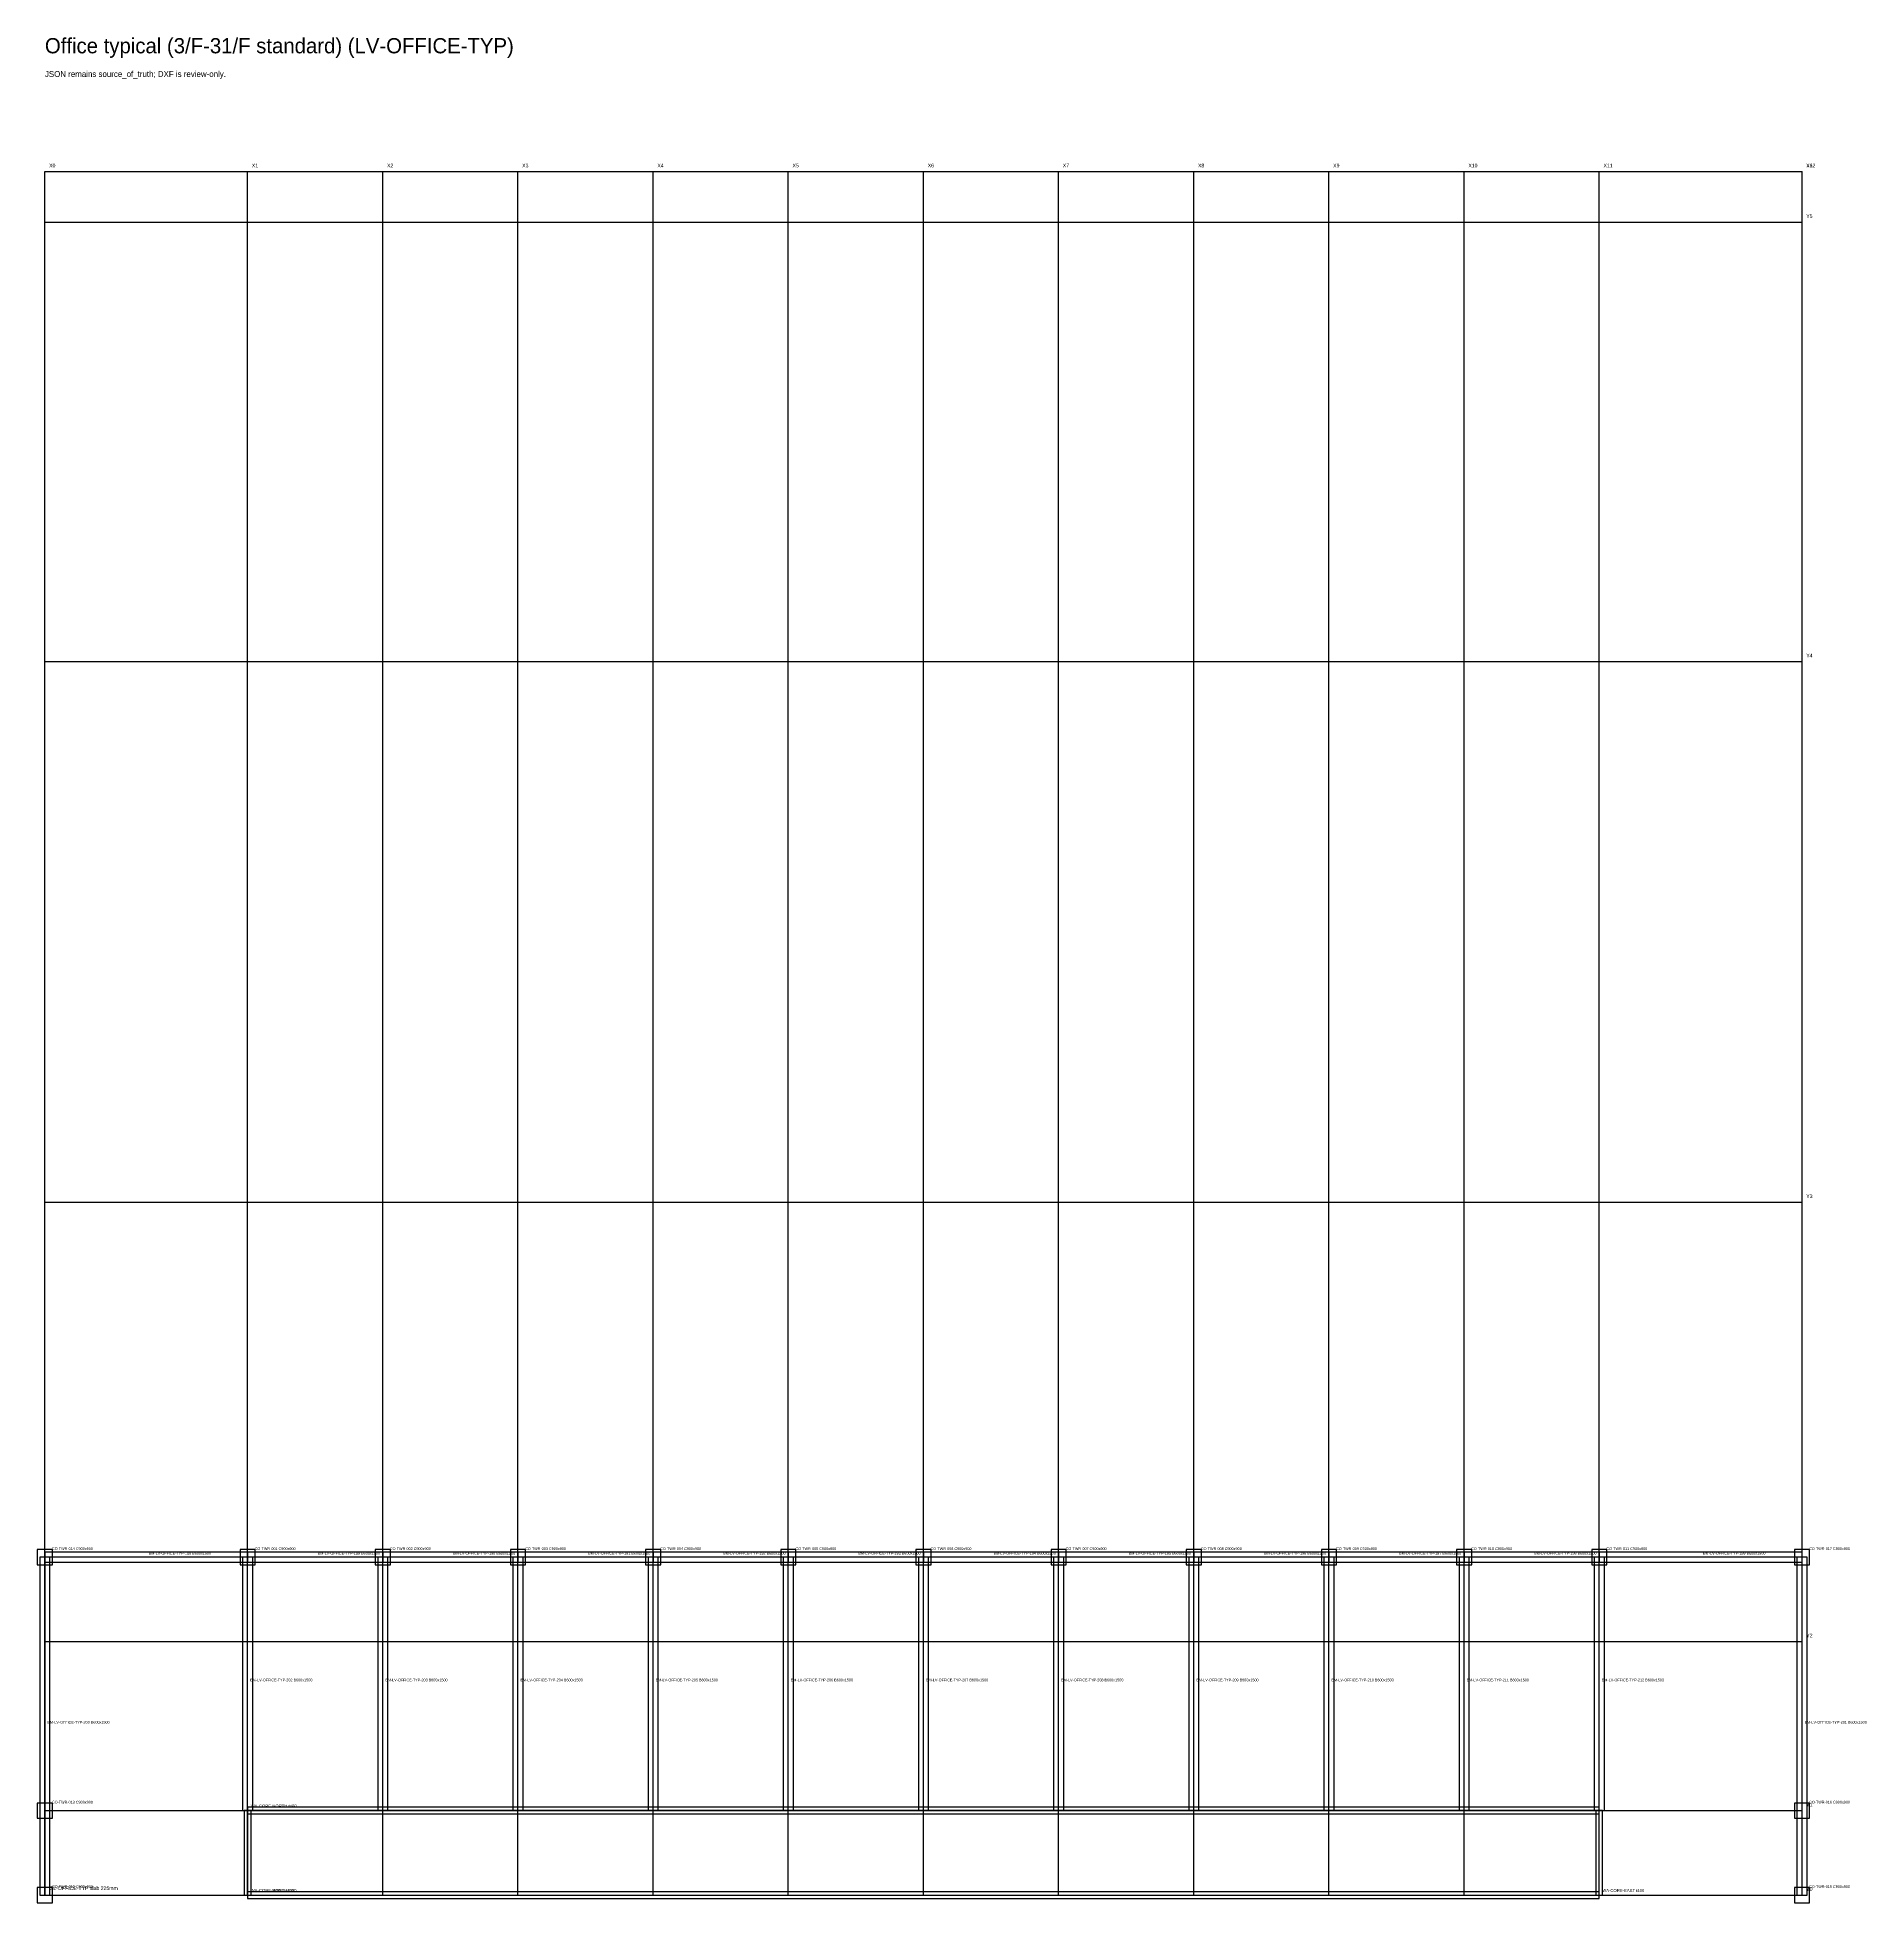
# Model space of a CAD drawing. Header units: millimetres. Extents: x -600 to 226982, y -254450 to 109948.
# Drawn here: x -450 to 107709, y -254450 to -144052 of the extents above; entities that cross this region are included whole.
import ezdxf

# ---------------------------------------------------------------- set-up
doc = ezdxf.new("R2010")
doc.units = ezdxf.units.MM
for name, color, linetype in [('LV-OFFICE-TYP_BEAM', 5, 'Continuous'), ('LV-OFFICE-TYP_BOUNDARY', 6, 'Continuous'), ('LV-OFFICE-TYP_COLUMN', 1, 'Continuous'), ('LV-OFFICE-TYP_CORE_ZONE', 30, 'Continuous'), ('LV-OFFICE-TYP_GRID', 8, 'Continuous'), ('LV-OFFICE-TYP_KEEP_OUT', 4, 'Continuous'), ('LV-OFFICE-TYP_SLAB', 7, 'Continuous'), ('LV-OFFICE-TYP_WALL', 3, 'Continuous'), ('TEXT', 7, 'Continuous')]:
    doc.layers.add(name, color=color, linetype=linetype)

msp = doc.modelspace()

# ---------------------------------------------------------------- linework, layer by layer
at = {"layer": 'LV-OFFICE-TYP_BEAM'}
for points in [[(-300, -254000), (300, -254000), (300, -234000), (-300, -234000), (-300, -254000)], [(0, -233700), (0, -234300), (12000, -234300), (12000, -233700), (0, -233700)], [(11700, -249000), (12300, -249000), (12300, -234000), (11700, -234000), (11700, -249000)], [(12000, -233700), (12000, -234300), (20000, -234300), (20000, -233700), (12000, -233700)], [(19700, -249000), (20300, -249000), (20300, -234000), (19700, -234000), (19700, -249000)], [(20000, -233700), (20000, -234300), (28000, -234300), (28000, -233700), (20000, -233700)], [(27700, -249000), (28300, -249000), (28300, -234000), (27700, -234000), (27700, -249000)], [(28000, -233700), (28000, -234300), (36000, -234300), (36000, -233700), (28000, -233700)], [(35700, -249000), (36300, -249000), (36300, -234000), (35700, -234000), (35700, -249000)], [(36000, -233700), (36000, -234300), (44000, -234300), (44000, -233700), (36000, -233700)], [(43700, -249000), (44300, -249000), (44300, -234000), (43700, -234000), (43700, -249000)], [(44000, -233700), (44000, -234300), (52000, -234300), (52000, -233700), (44000, -233700)], [(51700, -249000), (52300, -249000), (52300, -234000), (51700, -234000), (51700, -249000)], [(52000, -233700), (52000, -234300), (60000, -234300), (60000, -233700), (52000, -233700)], [(59700, -249000), (60300, -249000), (60300, -234000), (59700, -234000), (59700, -249000)], [(60000, -233700), (60000, -234300), (68000, -234300), (68000, -233700), (60000, -233700)], [(67700, -249000), (68300, -249000), (68300, -234000), (67700, -234000), (67700, -249000)], [(68000, -233700), (68000, -234300), (76000, -234300), (76000, -233700), (68000, -233700)], [(75700, -249000), (76300, -249000), (76300, -234000), (75700, -234000), (75700, -249000)], [(76000, -233700), (76000, -234300), (84000, -234300), (84000, -233700), (76000, -233700)], [(83700, -249000), (84300, -249000), (84300, -234000), (83700, -234000), (83700, -249000)], [(84000, -233700), (84000, -234300), (92000, -234300), (92000, -233700), (84000, -233700)], [(91700, -249000), (92300, -249000), (92300, -234000), (91700, -234000), (91700, -249000)], [(92000, -233700), (92000, -234300), (104000, -234300), (104000, -233700), (92000, -233700)], [(103700, -254000), (104300, -254000), (104300, -234000), (103700, -234000), (103700, -254000)]]:
    msp.add_lwpolyline(points, close=True, dxfattribs=at)
at = {"layer": 'LV-OFFICE-TYP_BOUNDARY'}
msp.add_lwpolyline([(0, -254000), (104000, -254000), (104000, -234000), (0, -234000), (0, -254000)], close=True, dxfattribs=at)
at = {"layer": 'LV-OFFICE-TYP_COLUMN'}
for points in [[(-450, -234450), (450, -234450), (450, -233550), (-450, -233550), (-450, -234450)], [(11550, -234450), (12450, -234450), (12450, -233550), (11550, -233550), (11550, -234450)], [(19550, -234450), (20450, -234450), (20450, -233550), (19550, -233550), (19550, -234450)], [(27550, -234450), (28450, -234450), (28450, -233550), (27550, -233550), (27550, -234450)], [(35550, -234450), (36450, -234450), (36450, -233550), (35550, -233550), (35550, -234450)], [(43550, -234450), (44450, -234450), (44450, -233550), (43550, -233550), (43550, -234450)], [(51550, -234450), (52450, -234450), (52450, -233550), (51550, -233550), (51550, -234450)], [(59550, -234450), (60450, -234450), (60450, -233550), (59550, -233550), (59550, -234450)], [(67550, -234450), (68450, -234450), (68450, -233550), (67550, -233550), (67550, -234450)], [(75550, -234450), (76450, -234450), (76450, -233550), (75550, -233550), (75550, -234450)], [(83550, -234450), (84450, -234450), (84450, -233550), (83550, -233550), (83550, -234450)], [(91550, -234450), (92450, -234450), (92450, -233550), (91550, -233550), (91550, -234450)], [(103550, -234450), (104450, -234450), (104450, -233550), (103550, -233550), (103550, -234450)], [(-450, -249450), (450, -249450), (450, -248550), (-450, -248550), (-450, -249450)], [(103550, -249450), (104450, -249450), (104450, -248550), (103550, -248550), (103550, -249450)], [(-450, -254450), (450, -254450), (450, -253550), (-450, -253550), (-450, -254450)], [(103550, -254450), (104450, -254450), (104450, -253550), (103550, -253550), (103550, -254450)]]:
    msp.add_lwpolyline(points, close=True, dxfattribs=at)
at = {"layer": 'LV-OFFICE-TYP_CORE_ZONE'}
msp.add_lwpolyline([(12000, -254000), (92000, -254000), (92000, -249000), (12000, -249000), (12000, -254000)], close=True, dxfattribs=at)
at = {"layer": 'LV-OFFICE-TYP_GRID'}
for points in [[(0, -254000), (0, -152000)], [(0, -152000), (104000, -152000)], [(12000, -254000), (12000, -152000)], [(20000, -254000), (20000, -152000)], [(28000, -254000), (28000, -152000)], [(36000, -254000), (36000, -152000)], [(44000, -254000), (44000, -152000)], [(52000, -254000), (52000, -152000)], [(60000, -254000), (60000, -152000)], [(68000, -254000), (68000, -152000)], [(76000, -254000), (76000, -152000)], [(84000, -254000), (84000, -152000)], [(92000, -254000), (92000, -152000)], [(104000, -254000), (104000, -152000)], [(0, -155000), (104000, -155000)], [(0, -181000), (104000, -181000)], [(0, -213000), (104000, -213000)], [(0, -239000), (104000, -239000)], [(0, -249000), (104000, -249000)], [(0, -254000), (104000, -254000)]]:
    msp.add_lwpolyline(points, dxfattribs=at)
at = {"layer": 'LV-OFFICE-TYP_KEEP_OUT'}
msp.add_lwpolyline([(0, -249000), (104000, -249000), (104000, -234000), (0, -234000), (0, -249000)], close=True, dxfattribs=at)
at = {"layer": 'LV-OFFICE-TYP_SLAB'}
msp.add_lwpolyline([(0, -254000), (104000, -254000), (104000, -234000), (0, -234000), (0, -254000)], close=True, dxfattribs=at)
at = {"layer": 'LV-OFFICE-TYP_WALL'}
for points in [[(11800, -254000), (12200, -254000), (12200, -249000), (11800, -249000), (11800, -254000)], [(12000, -248800), (12000, -249200), (92000, -249200), (92000, -248800), (12000, -248800)], [(91800, -254000), (92200, -254000), (92200, -249000), (91800, -249000), (91800, -254000)], [(12000, -253800), (12000, -254200), (92000, -254200), (92000, -253800), (12000, -253800)]]:
    msp.add_lwpolyline(points, close=True, dxfattribs=at)

# ---------------------------------------------------------------- texts
at = {"layer": 'TEXT'}
for s, height, p in [('Office typical (3/F-31/F standard) (LV-OFFICE-TYP)', 900, (0, -145000)), ('JSON remains source_of_truth; DXF is review-only.', 350, (0, -146400)), ('X0', 220, (250, -151750)), ('X1', 220, (12250, -151750)), ('X2', 220, (20250, -151750)), ('X3', 220, (28250, -151750)), ('X4', 220, (36250, -151750)), ('X5', 220, (44250, -151750)), ('X6', 220, (52250, -151750)), ('X7', 220, (60250, -151750)), ('X8', 220, (68250, -151750)), ('X9', 220, (76250, -151750)), ('X10', 220, (84250, -151750)), ('X11', 220, (92250, -151750)), ('Y6', 220, (104250, -151750)), ('X12', 220, (104250, -151750)), ('Y5', 220, (104250, -154750)), ('Y4', 220, (104250, -180750)), ('Y3', 220, (104250, -212750)), ('CO-TWR-014 C900x900', 160, (420, -233580)), ('BM-LV-OFFICE-TYP-188 B600x1500', 160, (6150, -233850)), ('CO-TWR-001 C900x900', 160, (12420, -233580)), ('BM-LV-OFFICE-TYP-189 B600x1500', 160, (16150, -233850)), ('CO-TWR-002 C900x900', 160, (20420, -233580)), ('BM-LV-OFFICE-TYP-190 B600x1500', 160, (24150, -233850)), ('CO-TWR-003 C900x900', 160, (28420, -233580)), ('BM-LV-OFFICE-TYP-191 B600x1500', 160, (32150, -233850)), ('CO-TWR-004 C900x900', 160, (36420, -233580)), ('BM-LV-OFFICE-TYP-192 B600x1500', 160, (40150, -233850)), ('CO-TWR-005 C900x900', 160, (44420, -233580)), ('BM-LV-OFFICE-TYP-193 B600x1500', 160, (48150, -233850)), ('CO-TWR-006 C900x900', 160, (52420, -233580)), ('BM-LV-OFFICE-TYP-194 B600x1500', 160, (56150, -233850)), ('CO-TWR-007 C900x900', 160, (60420, -233580)), ('BM-LV-OFFICE-TYP-195 B600x1500', 160, (64150, -233850)), ('CO-TWR-008 C900x900', 160, (68420, -233580)), ('BM-LV-OFFICE-TYP-196 B600x1500', 160, (72150, -233850)), ('CO-TWR-009 C900x900', 160, (76420, -233580)), ('BM-LV-OFFICE-TYP-197 B600x1500', 160, (80150, -233850)), ('CO-TWR-010 C900x900', 160, (84420, -233580)), ('BM-LV-OFFICE-TYP-198 B600x1500', 160, (88150, -233850)), ('CO-TWR-011 C900x900', 160, (92420, -233580)), ('BM-LV-OFFICE-TYP-199 B600x1500', 160, (98150, -233850)), ('CO-TWR-017 C900x900', 160, (104420, -233580)), ('Y2', 220, (104250, -238750)), ('BM-LV-OFFICE-TYP-202 B600x1500', 160, (12150, -241350)), ('BM-LV-OFFICE-TYP-203 B600x1500', 160, (20150, -241350)), ('BM-LV-OFFICE-TYP-204 B600x1500', 160, (28150, -241350)), ('BM-LV-OFFICE-TYP-205 B600x1500', 160, (36150, -241350)), ('BM-LV-OFFICE-TYP-206 B600x1500', 160, (44150, -241350)), ('BM-LV-OFFICE-TYP-207 B600x1500', 160, (52150, -241350)), ('BM-LV-OFFICE-TYP-208 B600x1500', 160, (60150, -241350)), ('BM-LV-OFFICE-TYP-209 B600x1500', 160, (68150, -241350)), ('BM-LV-OFFICE-TYP-210 B600x1500', 160, (76150, -241350)), ('BM-LV-OFFICE-TYP-211 B600x1500', 160, (84150, -241350)), ('BM-LV-OFFICE-TYP-212 B600x1500', 160, (92150, -241350)), ('BM-LV-OFFICE-TYP-200 B600x1500', 160, (150, -243850)), ('BM-LV-OFFICE-TYP-201 B600x1500', 160, (104150, -243850)), ('CO-TWR-013 C900x900', 160, (420, -248580)), ('WA-CORE-NORTH t400', 180, (12180, -248820)), ('Y1', 220, (104250, -248750)), ('CO-TWR-016 C900x900', 160, (104420, -248580)), ('SL-OFFICE-TYP slab 225mm', 220, (300, -253700)), ('CO-TWR-012 C900x900', 160, (420, -253580)), ('WA-CORE-SOUTH t400', 180, (12180, -253820)), ('WA-CORE-WEST t400', 180, (12180, -253820)), ('WA-CORE-EAST t400', 180, (92180, -253820)), ('Y0', 220, (104250, -253750)), ('CO-TWR-015 C900x900', 160, (104420, -253580))]:
    msp.add_text(s, height=height, dxfattribs=at).set_placement(p)

doc.saveas('drawing.dxf')
